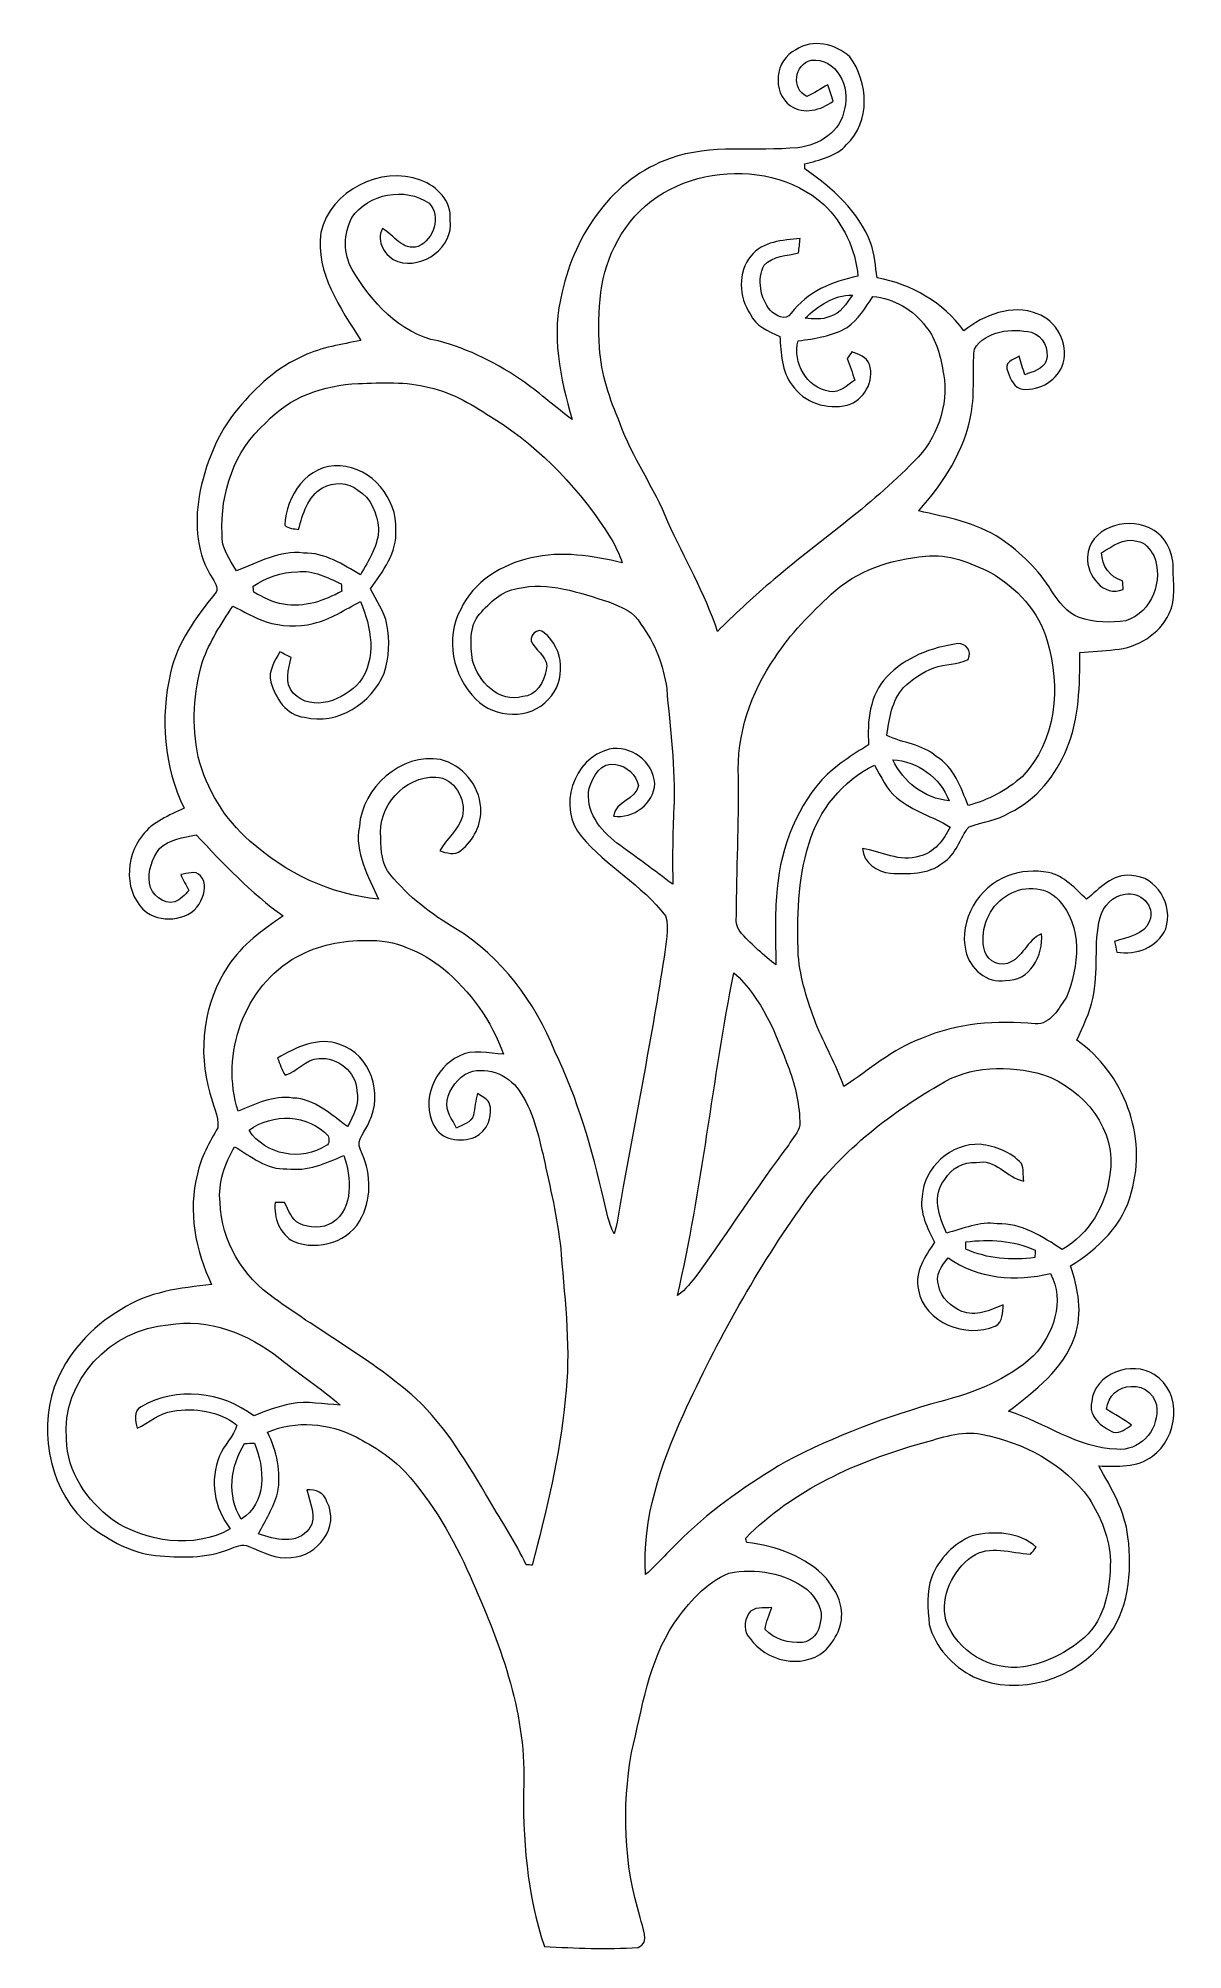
# Model space of a CAD drawing. Header units: centimetres. Extents: x -9.6 to 9.6, y -16.1 to 16.1.
import ezdxf

# ---------------------------------------------------------------- set-up
doc = ezdxf.new("R2010")
doc.units = ezdxf.units.CM
doc.header["$MEASUREMENT"] = 0
doc.layers.add('Layer 1', color=7, linetype='Continuous')

msp = doc.modelspace()

# ---------------------------------------------------------------- linework, layer by layer
at = {"layer": 'Layer 1', "color": 251, "lineweight": 9}
for points, knots in [([(3.1191, 15.92959), (3.39427, 16.12503), (3.79538, 16.03084), (4.02645, 15.80929), (4.02645, 15.80929), (4.33971, 15.39019), (4.37958, 14.71392), (3.97212, 14.33574), (3.97212, 14.33574), (3.79362, 14.13078), (3.51386, 14.07539), (3.2648, 14.00942), (3.2648, 14.00942), (3.26551, 13.98861), (3.26656, 13.94769), (3.26727, 13.92723), (3.26727, 13.92723), (3.72906, 13.60514), (4.17497, 13.21109), (4.38134, 12.67169), (4.38134, 12.67169), (4.44131, 12.48436), (4.45507, 12.28575), (4.48577, 12.09243), (4.48577, 12.09243), (5.06362, 11.98236), (5.59843, 11.67862), (5.9445, 11.1999), (5.9445, 11.1999), (6.28387, 11.46907), (6.75518, 11.65393), (7.18134, 11.486), (7.18134, 11.486), (7.50907, 11.36712), (7.7038, 10.99141), (7.61914, 10.65627), (7.61914, 10.65627), (7.53376, 10.37264), (7.22508, 10.18778), (6.93404, 10.21565), (6.93404, 10.21565), (6.79646, 10.23752), (6.72485, 10.37934), (6.69027, 10.49999), (6.69027, 10.49999), (6.59785, 10.67073), (6.77811, 10.70848), (6.87372, 10.77092), (6.87372, 10.77092), (6.90476, 10.66721), (6.93722, 10.56349), (6.97214, 10.46083), (6.97214, 10.46083), (7.10126, 10.50704), (7.278, 10.54691), (7.33233, 10.69402), (7.33233, 10.69402), (7.38736, 10.88946), (7.28118, 11.11559), (7.08291, 11.17415), (7.08291, 11.17415), (6.75836, 11.24753), (6.30963, 11.20696), (6.1223, 10.8891), (6.1223, 10.8891), (6.08138, 10.53174), (6.13676, 10.1652), (6.06621, 9.8089), (6.06621, 9.8089), (5.96531, 9.18095), (5.59596, 8.63626), (5.18462, 8.16742), (5.18462, 8.16742), (5.65946, 8.05806), (6.15546, 7.97551), (6.56821, 7.69717), (6.56821, 7.69717), (6.90476, 7.46504), (7.20568, 7.17224), (7.42088, 6.82193), (7.42088, 6.82193), (7.544, 6.64519), (7.67452, 6.44869), (7.88654, 6.37073), (7.88654, 6.37073), (8.13807, 6.28853), (8.41218, 6.27618), (8.67288, 6.31781), (8.67288, 6.31781), (9.11491, 6.46315), (9.31071, 6.99973), (9.14173, 7.41424), (9.14173, 7.41424), (9.08105, 7.52396), (8.99109, 7.64566), (8.85668, 7.65872), (8.85668, 7.65872), (8.63126, 7.72257), (8.44252, 7.5677), (8.26331, 7.46328), (8.26331, 7.46328), (8.26754, 7.23856), (8.40266, 7.04841), (8.6175, 6.98809), (8.6175, 6.98809), (8.62067, 6.94081), (8.6242, 6.89354), (8.62773, 6.84627), (8.62773, 6.84627), (8.29753, 6.70339), (8.01284, 7.08263), (8.02624, 7.38778), (8.02624, 7.38778), (8.04917, 7.87603), (8.66124, 8.06582), (9.05177, 7.88908), (9.05177, 7.88908), (9.3167, 7.77937), (9.47051, 7.49256), (9.4691, 7.21386), (9.4691, 7.21386), (9.46487, 6.9581), (9.52766, 6.67517), (9.3989, 6.43846), (9.3989, 6.43846), (9.23839, 6.08921), (8.86585, 5.86414), (8.48873, 5.83133), (8.48873, 5.83133), (8.29224, 5.80593), (8.09398, 5.79817), (7.89748, 5.783), (7.89748, 5.783), (7.89642, 5.23972), (7.89254, 4.68021), (7.68123, 4.16939), (7.68123, 4.16939), (7.4932, 3.71713), (7.16723, 3.30297), (6.71885, 3.08742), (6.71885, 3.08742), (6.5093, 2.95831), (6.25953, 2.93361), (6.0334, 2.84859), (6.0334, 2.84859), (5.86477, 2.66233), (5.82456, 2.37269), (5.58925, 2.24181), (5.58925, 2.24181), (5.34478, 2.03967), (5.00576, 2.05519), (4.70907, 2.06648), (4.70907, 2.06648), (4.48083, 2.08977), (4.25575, 2.24181), (4.2367, 2.48558), (4.2367, 2.48558), (4.55632, 2.4362), (4.86641, 2.2464), (5.19555, 2.35259), (5.19555, 2.35259), (5.44708, 2.40903), (5.60795, 2.62599), (5.71484, 2.84471), (5.71484, 2.84471), (5.42415, 3.02392), (5.08196, 3.11), (4.81949, 3.33754), (4.81949, 3.33754), (4.64205, 3.48042), (4.55103, 3.69632), (4.43955, 3.88858), (4.43955, 3.88858), (3.90791, 3.62223), (3.49693, 3.1294), (3.33606, 2.55649), (3.33606, 2.55649), (3.13851, 1.95571), (3.14098, 1.31224), (3.15862, 0.68677), (3.15862, 0.68677), (3.19248, 0.2899), (3.31631, -0.09181), (3.4546, -0.46293), (3.4546, -0.46293), (3.59994, -0.82136), (3.79573, -1.15791), (3.92485, -1.52338), (3.92485, -1.52338), (4.35559, -1.24857), (4.74047, -0.88803), (5.23083, -0.71587), (5.23083, -0.71587), (5.83232, -0.44953), (6.49836, -0.41178), (7.14606, -0.46717), (7.14606, -0.46717), (7.40853, -0.48833), (7.54752, -0.1987), (7.6717, -0.01808), (7.6717, -0.01808), (7.88478, 0.49133), (7.95216, 1.1789), (7.54223, 1.61634), (7.54223, 1.61634), (7.31434, 1.86752), (6.91076, 1.86505), (6.64723, 1.67631), (6.64723, 1.67631), (6.36607, 1.4964), (6.22531, 1.13974), (6.27858, 0.81483), (6.27858, 0.81483), (6.30892, 0.63244), (6.48743, 0.49027), (6.6804, 0.54954), (6.6804, 0.54954), (6.93369, 0.63138), (7.00671, 0.9443), (7.25048, 1.04837), (7.25048, 1.04837), (7.29317, 0.68995), (7.04975, 0.24015), (6.64794, 0.26344), (6.64794, 0.26344), (6.3322, 0.20276), (6.04504, 0.46381), (5.97625, 0.75768), (5.97625, 0.75768), (5.85736, 1.27661), (6.19356, 1.84282), (6.68745, 2.02274), (6.68745, 2.02274), (6.903, 2.1067), (7.14148, 2.12011), (7.36902, 2.0813), (7.36902, 2.0813), (7.63501, 2.01956), (7.82057, 1.81072), (8.01001, 1.6301), (8.01001, 1.6301), (8.23297, 1.80684), (8.44675, 2.07107), (8.76531, 2.02733), (8.76531, 2.02733), (9.19711, 2.02203), (9.4751, 1.52532), (9.34351, 1.13303), (9.34351, 1.13303), (9.20381, 0.81306), (8.84575, 0.68783), (8.52119, 0.74004), (8.52119, 0.74004), (8.50778, 0.79966), (8.49438, 0.85893), (8.48168, 0.91819), (8.48168, 0.91819), (8.68911, 0.99228), (8.99109, 1.02191), (9.06905, 1.26674), (9.06905, 1.26674), (9.17736, 1.5165), (8.89972, 1.77333), (8.65913, 1.71335), (8.65913, 1.71335), (8.45205, 1.69642), (8.28906, 1.51298), (8.23756, 1.32001), (8.23756, 1.32001), (8.12431, 0.87551), (8.22133, 0.40772), (8.1155, -0.03889), (8.1155, -0.03889), (8.06681, -0.28725), (7.94616, -0.51232), (7.8488, -0.74339), (7.8488, -0.74339), (8.63866, -1.30149), (9.04401, -2.36441), (8.76425, -3.29891), (8.76425, -3.29891), (8.63761, -3.84325), (8.20404, -4.25847), (7.74155, -4.53999), (7.74155, -4.53999), (7.86432, -4.92204), (7.95251, -5.34114), (7.81175, -5.73061), (7.81175, -5.73061), (7.62866, -6.28518), (7.1376, -6.64431), (6.69733, -6.98967), (6.69733, -6.98967), (7.31116, -7.18194), (7.85726, -7.61056), (8.51872, -7.62891), (8.51872, -7.62891), (8.88667, -7.66948), (9.21193, -7.32905), (9.19076, -6.96604), (9.19076, -6.96604), (9.2084, -6.74732), (8.98262, -6.54059), (8.76355, -6.57622), (8.76355, -6.57622), (8.54624, -6.56317), (8.36914, -6.74238), (8.34586, -6.95299), (8.34586, -6.95299), (8.48556, -7.04435), (8.63126, -7.1262), (8.76778, -7.22286), (8.76778, -7.22286), (8.67535, -7.28389), (8.58257, -7.36291), (8.46051, -7.34351), (8.46051, -7.34351), (8.26331, -7.24932), (8.034, -7.08492), (8.0975, -6.82775), (8.0975, -6.82775), (8.14654, -6.35291), (8.76919, -6.12819), (9.1509, -6.37231), (9.1509, -6.37231), (9.62997, -6.66759), (9.55624, -7.44335), (9.11844, -7.74462), (9.11844, -7.74462), (8.86621, -7.94852), (8.5219, -7.91289), (8.2178, -7.91219), (8.2178, -7.91219), (8.43053, -8.28543), (8.65807, -8.66995), (8.70781, -9.10564), (8.70781, -9.10564), (8.77978, -9.69477), (8.72474, -10.36188), (8.32893, -10.83601), (8.32893, -10.83601), (7.83645, -11.49817), (6.87195, -11.81038), (6.10748, -11.45937), (6.10748, -11.45937), (5.75506, -11.28474), (5.46014, -10.96619), (5.36348, -10.57919), (5.36348, -10.57919), (5.33702, -10.3139), (5.30774, -10.03485), (5.40475, -9.77979), (5.40475, -9.77979), (5.52822, -9.47252), (5.77799, -9.21041), (6.08702, -9.08694), (6.08702, -9.08694), (6.44862, -9.00015), (6.87689, -9.01885), (7.16476, -9.27955), (7.16476, -9.27955), (7.13125, -9.31907), (7.09808, -9.35928), (7.06528, -9.39915), (7.06528, -9.39915), (6.74248, -9.37657), (6.3756, -9.23369), (6.0842, -9.43689), (6.0842, -9.43689), (5.75506, -9.67255), (5.54375, -10.10329), (5.64393, -10.51004), (5.64393, -10.51004), (5.82561, -11.03709), (6.39923, -11.36976), (6.9471, -11.29251), (6.9471, -11.29251), (7.32915, -11.23853), (7.68511, -11.04768), (7.97544, -10.79897), (7.97544, -10.79897), (8.3314, -10.47441), (8.41042, -9.96465), (8.41077, -9.50745), (8.41077, -9.50745), (8.40548, -9.12927), (8.24849, -8.77261), (8.052, -8.45723), (8.052, -8.45723), (7.62619, -7.87091), (6.94216, -7.50896), (6.23907, -7.37808), (6.23907, -7.37808), (5.89546, -7.31176), (5.56421, -7.43841), (5.23895, -7.52766), (5.23895, -7.52766), (4.15063, -7.83175), (3.07571, -8.308), (2.2735, -9.12645), (2.2735, -9.12645), (2.27808, -9.14479), (2.28761, -9.18219), (2.29255, -9.20053), (2.29255, -9.20053), (2.78679, -9.25839), (3.28632, -9.43548), (3.63381, -9.80555), (3.63381, -9.80555), (3.7407, -9.95336), (3.85606, -10.11282), (3.87758, -10.29979), (3.87758, -10.29979), (3.93226, -10.57566), (3.78444, -10.85012), (3.59041, -11.03604), (3.59041, -11.03604), (3.21823, -11.33837), (2.60546, -11.19937), (2.34511, -10.81449), (2.34511, -10.81449), (2.22763, -10.7083), (2.2481, -10.52345), (2.31936, -10.39998), (2.31936, -10.39998), (2.40402, -10.27015), (2.57759, -10.31072), (2.71129, -10.29556), (2.71129, -10.29556), (2.67531, -10.41832), (2.61216, -10.53474), (2.5984, -10.6635), (2.5984, -10.6635), (2.75116, -10.83777), (3.00304, -10.89492), (3.22635, -10.88364), (3.22635, -10.88364), (3.3918, -10.866), (3.50857, -10.70795), (3.52797, -10.55097), (3.52797, -10.55097), (3.59888, -10.3333), (3.45177, -10.13504), (3.30819, -9.99111), (3.30819, -9.99111), (2.93636, -9.71559), (2.44107, -9.6214), (1.99127, -9.71771), (1.99127, -9.71771), (1.59581, -9.87363), (1.30724, -10.22006), (1.06876, -10.55943), (1.06876, -10.55943), (0.63555, -11.20572), (0.53077, -11.99277), (0.35262, -12.7329), (0.35262, -12.7329), (0.18611, -13.65365), (0.22068, -14.6192), (0.49796, -15.51561), (0.49796, -15.51561), (0.5216, -15.67683), (0.67929, -15.93506), (0.46022, -16.01726), (0.46022, -16.01726), (-0.06472, -16.05677), (-0.59177, -16.02396), (-1.1167, -16.0042), (-1.1167, -16.0042), (-1.41021, -15.11803), (-1.48429, -14.1754), (-1.46454, -13.24725), (-1.46454, -13.24725), (-1.42714, -12.02558), (-1.87799, -10.86741), (-2.36553, -9.76956), (-2.36553, -9.76956), (-2.64634, -9.13668), (-2.99207, -8.52426), (-3.46126, -8.01132), (-3.46126, -8.01132), (-3.69162, -7.75873), (-3.98831, -7.58234), (-4.28711, -7.42359), (-4.28711, -7.42359), (-4.74184, -7.18794), (-5.29994, -7.13572), (-5.77478, -7.3421), (-5.77478, -7.3421), (-5.62238, -7.6603), (-5.5423, -8.01626), (-5.60615, -8.36939), (-5.60615, -8.36939), (-5.67847, -8.6128), (-5.81394, -8.82941), (-5.92929, -9.05342), (-5.92929, -9.05342), (-5.65236, -9.15255), (-5.27383, -9.24675), (-5.07522, -8.96735), (-5.07522, -8.96735), (-4.92635, -8.76344), (-5.07734, -8.52496), (-5.11297, -8.31118), (-5.11297, -8.31118), (-4.96727, -8.30554), (-4.81769, -8.35704), (-4.77712, -8.51755), (-4.77712, -8.51755), (-4.54958, -8.93172), (-4.93764, -9.43689), (-5.37614, -9.45206), (-5.37614, -9.45206), (-5.63084, -9.49193), (-5.86438, -9.35928), (-6.08981, -9.26544), (-6.08981, -9.26544), (-6.19987, -9.2097), (-6.31523, -9.27426), (-6.4193, -9.31166), (-6.4193, -9.31166), (-6.80983, -9.47252), (-7.24727, -9.45453), (-7.65967, -9.4182), (-7.65967, -9.4182), (-8.06607, -9.37763), (-8.43402, -9.16808), (-8.75645, -8.93101), (-8.75645, -8.93101), (-9.42885, -8.37962), (-9.63628, -7.39043), (-9.36535, -6.58257), (-9.36535, -6.58257), (-9.16497, -6.02765), (-8.74411, -5.5701), (-8.23752, -5.27623), (-8.23752, -5.27623), (-7.78914, -4.97778), (-7.24022, -4.91252), (-6.7174, -4.8589), (-6.7174, -4.8589), (-6.9908, -4.28352), (-7.11992, -3.62206), (-6.95588, -2.99552), (-6.95588, -2.99552), (-6.90437, -2.71224), (-6.74915, -2.4653), (-6.61439, -2.21624), (-6.61439, -2.21624), (-6.5911, -2.01198), (-6.70611, -1.83171), (-6.74562, -1.63804), (-6.74562, -1.63804), (-6.95729, -0.9226), (-6.85463, -0.11368), (-6.43659, 0.50862), (-6.43659, 0.50862), (-6.20834, 0.86633), (-5.85486, 1.11328), (-5.5109, 1.34858), (-5.5109, 1.34858), (-6.05947, 1.73664), (-6.5209, 2.22594), (-6.9774, 2.71454), (-6.9774, 2.71454), (-7.19365, 2.66938), (-7.43036, 2.6461), (-7.59617, 2.481), (-7.59617, 2.481), (-7.71999, 2.31449), (-7.79267, 2.10741), (-7.76585, 1.89821), (-7.76585, 1.89821), (-7.73022, 1.70771), (-7.53902, 1.53943), (-7.33617, 1.58353), (-7.33617, 1.58353), (-7.24127, 1.62481), (-7.17284, 1.70559), (-7.10052, 1.7765), (-7.10052, 1.7765), (-7.14849, 1.86575), (-7.19612, 1.95536), (-7.23845, 2.04708), (-7.23845, 2.04708), (-7.12803, 2.05273), (-6.98657, 2.12716), (-6.90472, 2.02239), (-6.90472, 2.02239), (-6.78901, 1.9095), (-6.83699, 1.73205), (-6.89802, 1.60435), (-6.89802, 1.60435), (-7.04936, 1.27767), (-7.52455, 1.21347), (-7.80572, 1.40432), (-7.80572, 1.40432), (-8.19695, 1.70877), (-8.18037, 2.33389), (-7.8858, 2.69866), (-7.8858, 2.69866), (-7.71329, 2.93432), (-7.43354, 3.04262), (-7.17777, 3.16186), (-7.17777, 3.16186), (-7.52773, 3.86142), (-7.58347, 4.6841), (-7.4099, 5.44045), (-7.4099, 5.44045), (-7.29137, 5.94563), (-6.9901, 6.37602), (-6.66413, 6.76866), (-6.66413, 6.76866), (-6.58334, 6.84486), (-6.65884, 6.94787), (-6.69694, 7.02513), (-6.69694, 7.02513), (-6.96752, 7.42659), (-7.00385, 7.94306), (-6.92836, 8.40908), (-6.92836, 8.40908), (-6.8257, 8.94494), (-6.62744, 9.48011), (-6.26373, 9.89533), (-6.26373, 9.89533), (-5.96916, 10.26328), (-5.6058, 10.58924), (-5.16941, 10.77763), (-5.16941, 10.77763), (-4.86567, 10.92121), (-4.53124, 10.97165), (-4.20456, 11.03515), (-4.20456, 11.03515), (-4.55099, 11.58231), (-4.96903, 12.16686), (-4.88049, 12.85372), (-4.88049, 12.85372), (-4.72103, 13.55857), (-3.86625, 13.98755), (-3.19879, 13.73531), (-3.19879, 13.73531), (-2.92433, 13.63477), (-2.67421, 13.38218), (-2.70244, 13.06892), (-2.70244, 13.06892), (-2.63752, 12.60607), (-3.16175, 12.23283), (-3.58332, 12.36371), (-3.58332, 12.36371), (-3.79957, 12.44521), (-3.95797, 12.70309), (-3.8412, 12.92251), (-3.8412, 12.92251), (-3.64612, 12.80574), (-3.5043, 12.53975), (-3.23972, 12.62124), (-3.23972, 12.62124), (-2.97725, 12.73448), (-2.84637, 13.12677), (-3.05733, 13.34726), (-3.05733, 13.34726), (-3.46055, 13.62842), (-4.08039, 13.51165), (-4.35696, 13.10561), (-4.35696, 13.10561), (-4.49455, 12.83891), (-4.50619, 12.49248), (-4.34991, 12.23107), (-4.34991, 12.23107), (-4.02994, 11.69026), (-3.55475, 11.15086), (-2.90669, 11.02775), (-2.90669, 11.02775), (-2.38035, 10.89651), (-1.89457, 10.6411), (-1.45043, 10.33418), (-1.45043, 10.33418), (-1.17561, 10.13628), (-0.92549, 9.90662), (-0.65068, 9.70871), (-0.65068, 9.70871), (-0.84824, 10.40051), (-1.01051, 11.14416), (-0.81437, 11.85571), (-0.81437, 11.85571), (-0.60482, 12.82585), (0.03618, 13.76354), (0.99926, 14.10079), (0.99926, 14.10079), (1.69282, 14.34879), (2.43366, 14.21368), (3.1498, 14.28247), (3.1498, 14.28247), (3.50892, 14.32057), (3.88252, 14.55305), (3.93437, 14.93864), (3.93437, 14.93864), (4.0462, 15.29565), (3.79573, 15.80894), (3.37346, 15.75461), (3.37346, 15.75461), (3.087, 15.69111), (3.03973, 15.26531), (3.29937, 15.14643), (3.29937, 15.14643), (3.42673, 15.19193), (3.53468, 15.27801), (3.6525, 15.34292), (3.6525, 15.34292), (3.68778, 15.25085), (3.71036, 15.15948), (3.74705, 15.0667), (3.74705, 15.0667), (3.54455, 14.91465), (3.24893, 14.83492), (3.02632, 14.98768), (3.02632, 14.98768), (2.7053, 15.21557), (2.76527, 15.76908), (3.1191, 15.92959), (3.1191, 15.92959), (3.1191, 15.92959), (3.1191, 15.92959), (3.1191, 15.92959)], [0, 0, 0, 0, 0.00549451, 0.00549451, 0.00549451, 0.00549451, 0.01098901, 0.01098901, 0.01098901, 0.01098901, 0.01648352, 0.01648352, 0.01648352, 0.01648352, 0.02197802, 0.02197802, 0.02197802, 0.02197802, 0.02747253, 0.02747253, 0.02747253, 0.02747253, 0.03296703, 0.03296703, 0.03296703, 0.03296703, 0.03846154, 0.03846154, 0.03846154, 0.03846154, 0.04395604, 0.04395604, 0.04395604, 0.04395604, 0.04945055, 0.04945055, 0.04945055, 0.04945055, 0.05494505, 0.05494505, 0.05494505, 0.05494505, 0.06043956, 0.06043956, 0.06043956, 0.06043956, 0.06593407, 0.06593407, 0.06593407, 0.06593407, 0.07142857, 0.07142857, 0.07142857, 0.07142857, 0.07692308, 0.07692308, 0.07692308, 0.07692308, 0.08241758, 0.08241758, 0.08241758, 0.08241758, 0.08791209, 0.08791209, 0.08791209, 0.08791209, 0.09340659, 0.09340659, 0.09340659, 0.09340659, 0.0989011, 0.0989011, 0.0989011, 0.0989011, 0.1043956, 0.1043956, 0.1043956, 0.1043956, 0.10989011, 0.10989011, 0.10989011, 0.10989011, 0.11538462, 0.11538462, 0.11538462, 0.11538462, 0.12087912, 0.12087912, 0.12087912, 0.12087912, 0.12637363, 0.12637363, 0.12637363, 0.12637363, 0.13186813, 0.13186813, 0.13186813, 0.13186813, 0.13736264, 0.13736264, 0.13736264, 0.13736264, 0.14285714, 0.14285714, 0.14285714, 0.14285714, 0.14835165, 0.14835165, 0.14835165, 0.14835165, 0.15384615, 0.15384615, 0.15384615, 0.15384615, 0.15934066, 0.15934066, 0.15934066, 0.15934066, 0.16483516, 0.16483516, 0.16483516, 0.16483516, 0.17032967, 0.17032967, 0.17032967, 0.17032967, 0.17582418, 0.17582418, 0.17582418, 0.17582418, 0.18131868, 0.18131868, 0.18131868, 0.18131868, 0.18681319, 0.18681319, 0.18681319, 0.18681319, 0.19230769, 0.19230769, 0.19230769, 0.19230769, 0.1978022, 0.1978022, 0.1978022, 0.1978022, 0.2032967, 0.2032967, 0.2032967, 0.2032967, 0.20879121, 0.20879121, 0.20879121, 0.20879121, 0.21428571, 0.21428571, 0.21428571, 0.21428571, 0.21978022, 0.21978022, 0.21978022, 0.21978022, 0.22527473, 0.22527473, 0.22527473, 0.22527473, 0.23076923, 0.23076923, 0.23076923, 0.23076923, 0.23626374, 0.23626374, 0.23626374, 0.23626374, 0.24175824, 0.24175824, 0.24175824, 0.24175824, 0.24725275, 0.24725275, 0.24725275, 0.24725275, 0.25274725, 0.25274725, 0.25274725, 0.25274725, 0.25824176, 0.25824176, 0.25824176, 0.25824176, 0.26373626, 0.26373626, 0.26373626, 0.26373626, 0.26923077, 0.26923077, 0.26923077, 0.26923077, 0.27472527, 0.27472527, 0.27472527, 0.27472527, 0.28021978, 0.28021978, 0.28021978, 0.28021978, 0.28571429, 0.28571429, 0.28571429, 0.28571429, 0.29120879, 0.29120879, 0.29120879, 0.29120879, 0.2967033, 0.2967033, 0.2967033, 0.2967033, 0.3021978, 0.3021978, 0.3021978, 0.3021978, 0.30769231, 0.30769231, 0.30769231, 0.30769231, 0.31318681, 0.31318681, 0.31318681, 0.31318681, 0.31868132, 0.31868132, 0.31868132, 0.31868132, 0.32417582, 0.32417582, 0.32417582, 0.32417582, 0.32967033, 0.32967033, 0.32967033, 0.32967033, 0.33516484, 0.33516484, 0.33516484, 0.33516484, 0.34065934, 0.34065934, 0.34065934, 0.34065934, 0.34615385, 0.34615385, 0.34615385, 0.34615385, 0.35164835, 0.35164835, 0.35164835, 0.35164835, 0.35714286, 0.35714286, 0.35714286, 0.35714286, 0.36263736, 0.36263736, 0.36263736, 0.36263736, 0.36813187, 0.36813187, 0.36813187, 0.36813187, 0.37362637, 0.37362637, 0.37362637, 0.37362637, 0.37912088, 0.37912088, 0.37912088, 0.37912088, 0.38461538, 0.38461538, 0.38461538, 0.38461538, 0.39010989, 0.39010989, 0.39010989, 0.39010989, 0.3956044, 0.3956044, 0.3956044, 0.3956044, 0.4010989, 0.4010989, 0.4010989, 0.4010989, 0.40659341, 0.40659341, 0.40659341, 0.40659341, 0.41208791, 0.41208791, 0.41208791, 0.41208791, 0.41758242, 0.41758242, 0.41758242, 0.41758242, 0.42307692, 0.42307692, 0.42307692, 0.42307692, 0.42857143, 0.42857143, 0.42857143, 0.42857143, 0.43406593, 0.43406593, 0.43406593, 0.43406593, 0.43956044, 0.43956044, 0.43956044, 0.43956044, 0.44505495, 0.44505495, 0.44505495, 0.44505495, 0.45054945, 0.45054945, 0.45054945, 0.45054945, 0.45604396, 0.45604396, 0.45604396, 0.45604396, 0.46153846, 0.46153846, 0.46153846, 0.46153846, 0.46703297, 0.46703297, 0.46703297, 0.46703297, 0.47252747, 0.47252747, 0.47252747, 0.47252747, 0.47802198, 0.47802198, 0.47802198, 0.47802198, 0.48351648, 0.48351648, 0.48351648, 0.48351648, 0.48901099, 0.48901099, 0.48901099, 0.48901099, 0.49450549, 0.49450549, 0.49450549, 0.49450549, 0.5, 0.5, 0.5, 0.5, 0.50549451, 0.50549451, 0.50549451, 0.50549451, 0.51098901, 0.51098901, 0.51098901, 0.51098901, 0.51648352, 0.51648352, 0.51648352, 0.51648352, 0.52197802, 0.52197802, 0.52197802, 0.52197802, 0.52747253, 0.52747253, 0.52747253, 0.52747253, 0.53296703, 0.53296703, 0.53296703, 0.53296703, 0.53846154, 0.53846154, 0.53846154, 0.53846154, 0.54395604, 0.54395604, 0.54395604, 0.54395604, 0.54945055, 0.54945055, 0.54945055, 0.54945055, 0.55494505, 0.55494505, 0.55494505, 0.55494505, 0.56043956, 0.56043956, 0.56043956, 0.56043956, 0.56593407, 0.56593407, 0.56593407, 0.56593407, 0.57142857, 0.57142857, 0.57142857, 0.57142857, 0.57692308, 0.57692308, 0.57692308, 0.57692308, 0.58241758, 0.58241758, 0.58241758, 0.58241758, 0.58791209, 0.58791209, 0.58791209, 0.58791209, 0.59340659, 0.59340659, 0.59340659, 0.59340659, 0.5989011, 0.5989011, 0.5989011, 0.5989011, 0.6043956, 0.6043956, 0.6043956, 0.6043956, 0.60989011, 0.60989011, 0.60989011, 0.60989011, 0.61538462, 0.61538462, 0.61538462, 0.61538462, 0.62087912, 0.62087912, 0.62087912, 0.62087912, 0.62637363, 0.62637363, 0.62637363, 0.62637363, 0.63186813, 0.63186813, 0.63186813, 0.63186813, 0.63736264, 0.63736264, 0.63736264, 0.63736264, 0.64285714, 0.64285714, 0.64285714, 0.64285714, 0.64835165, 0.64835165, 0.64835165, 0.64835165, 0.65384615, 0.65384615, 0.65384615, 0.65384615, 0.65934066, 0.65934066, 0.65934066, 0.65934066, 0.66483516, 0.66483516, 0.66483516, 0.66483516, 0.67032967, 0.67032967, 0.67032967, 0.67032967, 0.67582418, 0.67582418, 0.67582418, 0.67582418, 0.68131868, 0.68131868, 0.68131868, 0.68131868, 0.68681319, 0.68681319, 0.68681319, 0.68681319, 0.69230769, 0.69230769, 0.69230769, 0.69230769, 0.6978022, 0.6978022, 0.6978022, 0.6978022, 0.7032967, 0.7032967, 0.7032967, 0.7032967, 0.70879121, 0.70879121, 0.70879121, 0.70879121, 0.71428571, 0.71428571, 0.71428571, 0.71428571, 0.71978022, 0.71978022, 0.71978022, 0.71978022, 0.72527473, 0.72527473, 0.72527473, 0.72527473, 0.73076923, 0.73076923, 0.73076923, 0.73076923, 0.73626374, 0.73626374, 0.73626374, 0.73626374, 0.74175824, 0.74175824, 0.74175824, 0.74175824, 0.74725275, 0.74725275, 0.74725275, 0.74725275, 0.75274725, 0.75274725, 0.75274725, 0.75274725, 0.75824176, 0.75824176, 0.75824176, 0.75824176, 0.76373626, 0.76373626, 0.76373626, 0.76373626, 0.76923077, 0.76923077, 0.76923077, 0.76923077, 0.77472527, 0.77472527, 0.77472527, 0.77472527, 0.78021978, 0.78021978, 0.78021978, 0.78021978, 0.78571429, 0.78571429, 0.78571429, 0.78571429, 0.79120879, 0.79120879, 0.79120879, 0.79120879, 0.7967033, 0.7967033, 0.7967033, 0.7967033, 0.8021978, 0.8021978, 0.8021978, 0.8021978, 0.80769231, 0.80769231, 0.80769231, 0.80769231, 0.81318681, 0.81318681, 0.81318681, 0.81318681, 0.81868132, 0.81868132, 0.81868132, 0.81868132, 0.82417582, 0.82417582, 0.82417582, 0.82417582, 0.82967033, 0.82967033, 0.82967033, 0.82967033, 0.83516484, 0.83516484, 0.83516484, 0.83516484, 0.84065934, 0.84065934, 0.84065934, 0.84065934, 0.84615385, 0.84615385, 0.84615385, 0.84615385, 0.85164835, 0.85164835, 0.85164835, 0.85164835, 0.85714286, 0.85714286, 0.85714286, 0.85714286, 0.86263736, 0.86263736, 0.86263736, 0.86263736, 0.86813187, 0.86813187, 0.86813187, 0.86813187, 0.87362637, 0.87362637, 0.87362637, 0.87362637, 0.87912088, 0.87912088, 0.87912088, 0.87912088, 0.88461538, 0.88461538, 0.88461538, 0.88461538, 0.89010989, 0.89010989, 0.89010989, 0.89010989, 0.8956044, 0.8956044, 0.8956044, 0.8956044, 0.9010989, 0.9010989, 0.9010989, 0.9010989, 0.90659341, 0.90659341, 0.90659341, 0.90659341, 0.91208791, 0.91208791, 0.91208791, 0.91208791, 0.91758242, 0.91758242, 0.91758242, 0.91758242, 0.92307692, 0.92307692, 0.92307692, 0.92307692, 0.92857143, 0.92857143, 0.92857143, 0.92857143, 0.93406593, 0.93406593, 0.93406593, 0.93406593, 0.93956044, 0.93956044, 0.93956044, 0.93956044, 0.94505495, 0.94505495, 0.94505495, 0.94505495, 0.95054945, 0.95054945, 0.95054945, 0.95054945, 0.95604396, 0.95604396, 0.95604396, 0.95604396, 0.96153846, 0.96153846, 0.96153846, 0.96153846, 0.96703297, 0.96703297, 0.96703297, 0.96703297, 0.97252747, 0.97252747, 0.97252747, 0.97252747, 0.97802198, 0.97802198, 0.97802198, 0.97802198, 0.98351648, 0.98351648, 0.98351648, 0.98351648, 0.98901099, 0.98901099, 0.98901099, 0.98901099, 1, 1, 1, 1]), ([(0.1219, 12.71755), (-0.19771, 12.18027), (-0.22029, 11.52587), (-0.18854, 10.91874), (-0.18854, 10.91874), (-0.16596, 10.47494), (-0.01533, 10.05302), (0.15542, 9.64733), (0.15542, 9.64733), (0.36003, 9.06242), (0.73609, 8.55865), (0.96257, 7.98363), (0.96257, 7.98363), (1.23774, 7.36697), (1.58628, 6.78418), (1.79725, 6.1393), (1.79725, 6.1393), (2.08229, 6.41835), (2.36875, 6.69669), (2.67672, 6.95104), (2.67672, 6.95104), (3.47788, 7.64602), (4.37146, 8.2341), (5.10771, 9.00209), (5.10771, 9.00209), (5.4933, 9.37463), (5.69262, 9.94189), (5.60301, 10.47353), (5.60301, 10.47353), (5.55292, 10.75223), (5.494, 11.0475), (5.30562, 11.26904), (5.30562, 11.26904), (5.0996, 11.55726), (4.76481, 11.74459), (4.41274, 11.77775), (4.41274, 11.77775), (4.28856, 11.58972), (4.16932, 11.38758), (3.98059, 11.25705), (3.98059, 11.25705), (3.73223, 11.10853), (3.43837, 11.06796), (3.1565, 11.03057), (3.1565, 11.03057), (3.05737, 10.6598), (3.2962, 10.24176), (3.68566, 10.1779), (3.68566, 10.1779), (3.86029, 10.14756), (3.97812, 10.28515), (4.10829, 10.36911), (4.10829, 10.36911), (4.06772, 10.49152), (4.02786, 10.61253), (3.98094, 10.73247), (3.98094, 10.73247), (4.00705, 10.76986), (4.03315, 10.80726), (4.05926, 10.84465), (4.05926, 10.84465), (4.17003, 10.8055), (4.31361, 10.75963), (4.35453, 10.63299), (4.35453, 10.63299), (4.44802, 10.35182), (4.26175, 10.02797), (3.98235, 9.94719), (3.98235, 9.94719), (3.64157, 9.86993), (3.2514, 9.98564), (3.05384, 10.28515), (3.05384, 10.28515), (2.8704, 10.51551), (2.87392, 10.82701), (2.84605, 11.1043), (2.84605, 11.1043), (2.65379, 11.18826), (2.44036, 11.27963), (2.34617, 11.48283), (2.34617, 11.48283), (2.1599, 11.7654), (2.13521, 12.18944), (2.35746, 12.45826), (2.35746, 12.45826), (2.5603, 12.70944), (2.89438, 12.72108), (3.18719, 12.75389), (3.18719, 12.75389), (3.18049, 12.6731), (3.17237, 12.59231), (3.1625, 12.51188), (3.1625, 12.51188), (2.966, 12.45826), (2.72611, 12.46461), (2.58288, 12.30339), (2.58288, 12.30339), (2.46047, 12.06456), (2.51585, 11.74565), (2.68766, 11.54351), (2.68766, 11.54351), (2.77585, 11.45284), (2.94624, 11.35442), (3.03655, 11.49482), (3.03655, 11.49482), (3.31031, 11.85466), (3.73011, 12.03351), (4.16156, 12.11712), (4.16156, 12.11712), (4.12381, 12.57609), (3.91462, 13.00436), (3.589, 13.32644), (3.589, 13.32644), (2.57971, 14.22003), (0.74385, 13.93993), (0.1219, 12.71755), (0.1219, 12.71755), (0.1219, 12.71755), (0.1219, 12.71755), (0.1219, 12.71755)], [0, 0, 0, 0, 0.03225806, 0.03225806, 0.03225806, 0.03225806, 0.06451613, 0.06451613, 0.06451613, 0.06451613, 0.09677419, 0.09677419, 0.09677419, 0.09677419, 0.12903226, 0.12903226, 0.12903226, 0.12903226, 0.16129032, 0.16129032, 0.16129032, 0.16129032, 0.19354839, 0.19354839, 0.19354839, 0.19354839, 0.22580645, 0.22580645, 0.22580645, 0.22580645, 0.25806452, 0.25806452, 0.25806452, 0.25806452, 0.29032258, 0.29032258, 0.29032258, 0.29032258, 0.32258065, 0.32258065, 0.32258065, 0.32258065, 0.35483871, 0.35483871, 0.35483871, 0.35483871, 0.38709677, 0.38709677, 0.38709677, 0.38709677, 0.41935484, 0.41935484, 0.41935484, 0.41935484, 0.4516129, 0.4516129, 0.4516129, 0.4516129, 0.48387097, 0.48387097, 0.48387097, 0.48387097, 0.51612903, 0.51612903, 0.51612903, 0.51612903, 0.5483871, 0.5483871, 0.5483871, 0.5483871, 0.58064516, 0.58064516, 0.58064516, 0.58064516, 0.61290323, 0.61290323, 0.61290323, 0.61290323, 0.64516129, 0.64516129, 0.64516129, 0.64516129, 0.67741935, 0.67741935, 0.67741935, 0.67741935, 0.70967742, 0.70967742, 0.70967742, 0.70967742, 0.74193548, 0.74193548, 0.74193548, 0.74193548, 0.77419355, 0.77419355, 0.77419355, 0.77419355, 0.80645161, 0.80645161, 0.80645161, 0.80645161, 0.83870968, 0.83870968, 0.83870968, 0.83870968, 0.87096774, 0.87096774, 0.87096774, 0.87096774, 0.90322581, 0.90322581, 0.90322581, 0.90322581, 0.93548387, 0.93548387, 0.93548387, 0.93548387, 1, 1, 1, 1]), ([(3.27115, 11.40945), (3.4105, 11.40169), (3.55655, 11.38052), (3.68849, 11.4405), (3.68849, 11.4405), (3.87158, 11.48671), (3.96436, 11.66204), (4.06878, 11.80174), (4.06878, 11.80174), (3.75587, 11.80139), (3.48811, 11.61688), (3.27115, 11.40945), (3.27115, 11.40945), (3.27115, 11.40945), (3.27115, 11.40945), (3.27115, 11.40945)], [0, 0, 0, 0, 0.2, 0.2, 0.2, 0.2, 0.4, 0.4, 0.4, 0.4, 0.6, 0.6, 0.6, 0.6, 1, 1, 1, 1]), ([(-5.80476, 9.64838), (-6.33746, 9.19224), (-6.57276, 8.4634), (-6.54277, 7.77866), (-6.54277, 7.77866), (-6.55935, 7.54195), (-6.41295, 7.35004), (-6.29724, 7.15989), (-6.29724, 7.15989), (-5.93423, 7.30171), (-5.57581, 7.50526), (-5.17047, 7.45834), (-5.17047, 7.45834), (-4.81169, 7.46681), (-4.5083, 7.26431), (-4.21232, 7.0911), (-4.21232, 7.0911), (-4.07756, 7.33593), (-3.90364, 7.58781), (-3.90611, 7.8792), (-3.90611, 7.8792), (-3.93751, 8.12086), (-4.02888, 8.38967), (-4.25395, 8.51667), (-4.25395, 8.51667), (-4.41905, 8.66237), (-4.66705, 8.65108), (-4.85297, 8.55548), (-4.85297, 8.55548), (-5.09991, 8.40731), (-5.18529, 8.11556), (-5.25267, 7.85451), (-5.25267, 7.85451), (-5.33239, 7.86791), (-5.4227, 7.8665), (-5.4855, 7.92506), (-5.4855, 7.92506), (-5.4728, 8.41366), (-5.09709, 8.96858), (-4.55593, 8.92448), (-4.55593, 8.92448), (-4.02112, 8.89944), (-3.59108, 8.37203), (-3.61578, 7.84851), (-3.61578, 7.84851), (-3.59285, 7.46504), (-3.8352, 7.14789), (-4.0444, 6.85368), (-4.0444, 6.85368), (-3.94139, 6.66), (-3.81227, 6.47374), (-3.76641, 6.25607), (-3.76641, 6.25607), (-3.71597, 5.98514), (-3.72972, 5.69939), (-3.81333, 5.43622), (-3.81333, 5.43622), (-4.02465, 4.92786), (-4.5965, 4.55568), (-5.15459, 4.69221), (-5.15459, 4.69221), (-5.45763, 4.72114), (-5.64425, 5.01853), (-5.72221, 5.28523), (-5.72221, 5.28523), (-5.76772, 5.47467), (-5.6573, 5.63977), (-5.56699, 5.79252), (-5.56699, 5.79252), (-5.50349, 5.76218), (-5.43964, 5.73149), (-5.37684, 5.69939), (-5.37684, 5.69939), (-5.42165, 5.50113), (-5.50102, 5.27535), (-5.34404, 5.09967), (-5.34404, 5.09967), (-5.01348, 4.76418), (-4.49384, 4.98819), (-4.22608, 5.28241), (-4.22608, 5.28241), (-3.93292, 5.68069), (-4.02712, 6.21656), (-4.21127, 6.64131), (-4.21127, 6.64131), (-4.47232, 6.51113), (-4.71715, 6.33474), (-5.00713, 6.27371), (-5.00713, 6.27371), (-5.26713, 6.20421), (-5.54477, 6.22503), (-5.80124, 6.29911), (-5.80124, 6.29911), (-5.99809, 6.36332), (-6.17271, 6.47868), (-6.36109, 6.56264), (-6.36109, 6.56264), (-6.55477, 6.26701), (-6.75409, 5.96785), (-6.86839, 5.6306), (-6.86839, 5.6306), (-7.0289, 5.11413), (-7.04972, 4.55674), (-6.94565, 4.02687), (-6.94565, 4.02687), (-6.80242, 3.48183), (-6.49832, 2.97806), (-6.07323, 2.60694), (-6.07323, 2.60694), (-5.4728, 2.07566), (-4.71503, 1.70489), (-3.91105, 1.63186), (-3.91105, 1.63186), (-4.07897, 2.01815), (-4.31886, 2.41609), (-4.23102, 2.85353), (-4.23102, 2.85353), (-4.18163, 3.51111), (-3.5304, 4.09637), (-2.86436, 3.98101), (-2.86436, 3.98101), (-2.50206, 3.88858), (-2.20678, 3.54991), (-2.18844, 3.17209), (-2.18844, 3.17209), (-2.16551, 2.89375), (-2.30874, 2.61999), (-2.52146, 2.44819), (-2.52146, 2.44819), (-2.62835, 2.36493), (-2.76382, 2.40938), (-2.87882, 2.44572), (-2.87882, 2.44572), (-2.76135, 2.64539), (-2.56626, 2.79497), (-2.49641, 3.02251), (-2.49641, 3.02251), (-2.43009, 3.31073), (-2.6287, 3.67586), (-2.94444, 3.68503), (-2.94444, 3.68503), (-3.47396, 3.70514), (-3.9361, 3.18444), (-3.86837, 2.66233), (-3.86837, 2.66233), (-3.87119, 2.44819), (-3.85179, 2.21394), (-3.70856, 2.0425), (-3.70856, 2.0425), (-3.40376, 1.67208), (-3.01782, 1.37433), (-2.60542, 1.13268), (-2.60542, 1.13268), (-1.83425, 0.65714), (-1.27298, -0.10381), (-0.93749, -0.93636), (-0.93749, -0.93636), (-0.55367, -1.72729), (-0.31554, -2.57642), (-0.11516, -3.42944), (-0.11516, -3.42944), (-0.0626, -3.62135), (-0.03896, -3.8242), (0.05735, -4.00129), (0.05735, -4.00129), (0.13778, -3.74306), (0.15789, -3.47107), (0.2108, -3.20719), (0.2108, -3.20719), (0.44752, -1.92202), (0.69552, -0.63862), (0.89907, 0.6522), (0.89907, 0.6522), (0.92165, 0.88115), (0.99538, 1.12492), (0.92271, 1.34823), (0.92271, 1.34823), (0.52972, 1.87175), (-0.07459, 2.18537), (-0.49158, 2.68561), (-0.49158, 2.68561), (-0.90468, 3.15057), (-0.63057, 4.01382), (-0.0245, 4.15387), (-0.0245, 4.15387), (0.33428, 4.23395), (0.71951, 3.94538), (0.74279, 3.58025), (0.74279, 3.58025), (0.72798, 3.2363), (0.38296, 2.97947), (0.04782, 3.02921), (0.04782, 3.02921), (0.0831, 3.28815), (0.42494, 3.30368), (0.4708, 3.54427), (0.4708, 3.54427), (0.42212, 3.72419), (0.27395, 3.87165), (0.08698, 3.89846), (0.08698, 3.89846), (-0.16455, 3.95384), (-0.29931, 3.69702), (-0.3607, 3.49841), (-0.3607, 3.49841), (-0.43725, 3.122), (-0.18007, 2.78686), (0.10532, 2.57625), (0.10532, 2.57625), (0.41894, 2.34553), (0.73433, 2.11623), (1.04548, 1.88128), (1.04548, 1.88128), (1.03983, 2.30884), (1.04018, 2.73606), (1.0617, 3.16292), (1.0617, 3.16292), (1.09522, 3.83849), (0.99609, 4.50841), (0.94282, 5.17975), (0.94282, 5.17975), (0.88778, 5.56851), (0.74315, 5.94492), (0.50961, 6.26101), (0.50961, 6.26101), (0.39989, 6.46668), (0.17447, 6.55488), (-0.03085, 6.63425), (-0.03085, 6.63425), (-0.52615, 6.79229), (-1.04685, 6.98068), (-1.57249, 6.86179), (-1.57249, 6.86179), (-1.83425, 6.8184), (-2.03463, 6.62508), (-2.2029, 6.43317), (-2.2029, 6.43317), (-2.3927, 6.22221), (-2.35707, 5.90859), (-2.32461, 5.64929), (-2.32461, 5.64929), (-2.23007, 5.29228), (-1.88046, 4.92892), (-1.48006, 5.04075), (-1.48006, 5.04075), (-1.25075, 5.05134), (-1.12411, 5.28981), (-1.08671, 5.48984), (-1.08671, 5.48984), (-1.03344, 5.68634), (-1.22465, 5.78229), (-1.30826, 5.9234), (-1.30826, 5.9234), (-1.42432, 6.04617), (-1.2123, 6.23385), (-1.11882, 6.11426), (-1.11882, 6.11426), (-0.77909, 5.84861), (-0.75193, 5.3011), (-1.0465, 4.99595), (-1.0465, 4.99595), (-1.35518, 4.6467), (-1.95349, 4.67175), (-2.27064, 4.99701), (-2.27064, 4.99701), (-2.6541, 5.38048), (-2.79769, 6.02536), (-2.52499, 6.51007), (-2.52499, 6.51007), (-2.31085, 6.97786), (-1.82825, 7.27031), (-1.3393, 7.37473), (-1.3393, 7.37473), (-0.83236, 7.49997), (-0.30602, 7.40789), (0.19458, 7.29394), (0.19458, 7.29394), (0.14801, 7.43576), (0.08239, 7.57052), (0.0069, 7.69893), (0.0069, 7.69893), (-0.49264, 8.50291), (-1.15727, 9.21023), (-1.95949, 9.71753), (-1.95949, 9.71753), (-2.30203, 9.93308), (-2.65058, 10.15991), (-3.05239, 10.24528), (-3.05239, 10.24528), (-3.44362, 10.35041), (-3.85179, 10.32536), (-4.25148, 10.31055), (-4.25148, 10.31055), (-4.8251, 10.28691), (-5.4153, 10.08653), (-5.80476, 9.64838), (-5.80476, 9.64838), (-5.80476, 9.64838), (-5.80476, 9.64838), (-5.80476, 9.64838)], [0, 0, 0, 0, 0.01315789, 0.01315789, 0.01315789, 0.01315789, 0.02631579, 0.02631579, 0.02631579, 0.02631579, 0.03947368, 0.03947368, 0.03947368, 0.03947368, 0.05263158, 0.05263158, 0.05263158, 0.05263158, 0.06578947, 0.06578947, 0.06578947, 0.06578947, 0.07894737, 0.07894737, 0.07894737, 0.07894737, 0.09210526, 0.09210526, 0.09210526, 0.09210526, 0.10526316, 0.10526316, 0.10526316, 0.10526316, 0.11842105, 0.11842105, 0.11842105, 0.11842105, 0.13157895, 0.13157895, 0.13157895, 0.13157895, 0.14473684, 0.14473684, 0.14473684, 0.14473684, 0.15789474, 0.15789474, 0.15789474, 0.15789474, 0.17105263, 0.17105263, 0.17105263, 0.17105263, 0.18421053, 0.18421053, 0.18421053, 0.18421053, 0.19736842, 0.19736842, 0.19736842, 0.19736842, 0.21052632, 0.21052632, 0.21052632, 0.21052632, 0.22368421, 0.22368421, 0.22368421, 0.22368421, 0.23684211, 0.23684211, 0.23684211, 0.23684211, 0.25, 0.25, 0.25, 0.25, 0.26315789, 0.26315789, 0.26315789, 0.26315789, 0.27631579, 0.27631579, 0.27631579, 0.27631579, 0.28947368, 0.28947368, 0.28947368, 0.28947368, 0.30263158, 0.30263158, 0.30263158, 0.30263158, 0.31578947, 0.31578947, 0.31578947, 0.31578947, 0.32894737, 0.32894737, 0.32894737, 0.32894737, 0.34210526, 0.34210526, 0.34210526, 0.34210526, 0.35526316, 0.35526316, 0.35526316, 0.35526316, 0.36842105, 0.36842105, 0.36842105, 0.36842105, 0.38157895, 0.38157895, 0.38157895, 0.38157895, 0.39473684, 0.39473684, 0.39473684, 0.39473684, 0.40789474, 0.40789474, 0.40789474, 0.40789474, 0.42105263, 0.42105263, 0.42105263, 0.42105263, 0.43421053, 0.43421053, 0.43421053, 0.43421053, 0.44736842, 0.44736842, 0.44736842, 0.44736842, 0.46052632, 0.46052632, 0.46052632, 0.46052632, 0.47368421, 0.47368421, 0.47368421, 0.47368421, 0.48684211, 0.48684211, 0.48684211, 0.48684211, 0.5, 0.5, 0.5, 0.5, 0.51315789, 0.51315789, 0.51315789, 0.51315789, 0.52631579, 0.52631579, 0.52631579, 0.52631579, 0.53947368, 0.53947368, 0.53947368, 0.53947368, 0.55263158, 0.55263158, 0.55263158, 0.55263158, 0.56578947, 0.56578947, 0.56578947, 0.56578947, 0.57894737, 0.57894737, 0.57894737, 0.57894737, 0.59210526, 0.59210526, 0.59210526, 0.59210526, 0.60526316, 0.60526316, 0.60526316, 0.60526316, 0.61842105, 0.61842105, 0.61842105, 0.61842105, 0.63157895, 0.63157895, 0.63157895, 0.63157895, 0.64473684, 0.64473684, 0.64473684, 0.64473684, 0.65789474, 0.65789474, 0.65789474, 0.65789474, 0.67105263, 0.67105263, 0.67105263, 0.67105263, 0.68421053, 0.68421053, 0.68421053, 0.68421053, 0.69736842, 0.69736842, 0.69736842, 0.69736842, 0.71052632, 0.71052632, 0.71052632, 0.71052632, 0.72368421, 0.72368421, 0.72368421, 0.72368421, 0.73684211, 0.73684211, 0.73684211, 0.73684211, 0.75, 0.75, 0.75, 0.75, 0.76315789, 0.76315789, 0.76315789, 0.76315789, 0.77631579, 0.77631579, 0.77631579, 0.77631579, 0.78947368, 0.78947368, 0.78947368, 0.78947368, 0.80263158, 0.80263158, 0.80263158, 0.80263158, 0.81578947, 0.81578947, 0.81578947, 0.81578947, 0.82894737, 0.82894737, 0.82894737, 0.82894737, 0.84210526, 0.84210526, 0.84210526, 0.84210526, 0.85526316, 0.85526316, 0.85526316, 0.85526316, 0.86842105, 0.86842105, 0.86842105, 0.86842105, 0.88157895, 0.88157895, 0.88157895, 0.88157895, 0.89473684, 0.89473684, 0.89473684, 0.89473684, 0.90789474, 0.90789474, 0.90789474, 0.90789474, 0.92105263, 0.92105263, 0.92105263, 0.92105263, 0.93421053, 0.93421053, 0.93421053, 0.93421053, 0.94736842, 0.94736842, 0.94736842, 0.94736842, 0.96052632, 0.96052632, 0.96052632, 0.96052632, 0.97368421, 0.97368421, 0.97368421, 0.97368421, 1, 1, 1, 1]), ([(5.29715, 7.40507), (4.72495, 7.35392), (4.13581, 7.1673), (3.71318, 6.76301), (3.71318, 6.76301), (3.36534, 6.43916), (3.02174, 6.10226), (2.76774, 5.69727), (2.76774, 5.69727), (2.35851, 5.11272), (2.11369, 4.3987), (2.15214, 3.68044), (2.15214, 3.68044), (2.16061, 2.90116), (2.11933, 2.12222), (2.11863, 1.34258), (2.11863, 1.34258), (2.0957, 1.23393), (2.1345, 1.12421), (2.20894, 1.04731), (2.20894, 1.04731), (2.38497, 0.85716), (2.579, 0.6836), (2.78185, 0.52238), (2.78185, 0.52238), (2.77373, 0.90726), (2.76174, 1.2932), (2.79173, 1.67702), (2.79173, 1.67702), (2.83124, 2.38857), (3.08277, 3.10048), (3.55443, 3.64093), (3.55443, 3.64093), (3.78268, 3.878), (4.06137, 4.05933), (4.34218, 4.22831), (4.34218, 4.22831), (4.31431, 4.62624), (4.357, 5.06898), (4.64593, 5.37166), (4.64593, 5.37166), (4.95496, 5.70433), (5.40193, 5.86978), (5.8422, 5.93222), (5.8422, 5.93222), (5.97766, 5.94034), (6.09231, 5.81651), (6.01647, 5.66764), (6.01647, 5.66764), (5.83761, 5.57415), (5.62594, 5.59567), (5.43932, 5.52794), (5.43932, 5.52794), (5.25165, 5.44856), (5.07526, 5.33638), (4.93062, 5.19245), (4.93062, 5.19245), (4.72848, 4.9702), (4.69038, 4.66857), (4.6484, 4.38459), (4.6484, 4.38459), (4.9218, 4.25441), (5.24671, 4.24101), (5.48166, 4.03498), (5.48166, 4.03498), (5.77799, 3.8526), (5.89476, 3.51428), (6.01541, 3.20772), (6.01541, 3.20772), (6.35055, 3.29627), (6.66593, 3.46137), (6.92452, 3.69244), (6.92452, 3.69244), (7.50695, 4.28757), (7.5768, 5.21185), (7.34997, 5.97738), (7.34997, 5.97738), (7.21133, 6.4755), (6.83033, 6.87661), (6.39182, 7.13273), (6.39182, 7.13273), (6.05245, 7.29712), (5.68239, 7.44881), (5.29715, 7.40507), (5.29715, 7.40507), (5.29715, 7.40507), (5.29715, 7.40507), (5.29715, 7.40507)], [0, 0, 0, 0, 0.04347826, 0.04347826, 0.04347826, 0.04347826, 0.08695652, 0.08695652, 0.08695652, 0.08695652, 0.13043478, 0.13043478, 0.13043478, 0.13043478, 0.17391304, 0.17391304, 0.17391304, 0.17391304, 0.2173913, 0.2173913, 0.2173913, 0.2173913, 0.26086957, 0.26086957, 0.26086957, 0.26086957, 0.30434783, 0.30434783, 0.30434783, 0.30434783, 0.34782609, 0.34782609, 0.34782609, 0.34782609, 0.39130435, 0.39130435, 0.39130435, 0.39130435, 0.43478261, 0.43478261, 0.43478261, 0.43478261, 0.47826087, 0.47826087, 0.47826087, 0.47826087, 0.52173913, 0.52173913, 0.52173913, 0.52173913, 0.56521739, 0.56521739, 0.56521739, 0.56521739, 0.60869565, 0.60869565, 0.60869565, 0.60869565, 0.65217391, 0.65217391, 0.65217391, 0.65217391, 0.69565217, 0.69565217, 0.69565217, 0.69565217, 0.73913043, 0.73913043, 0.73913043, 0.73913043, 0.7826087, 0.7826087, 0.7826087, 0.7826087, 0.82608696, 0.82608696, 0.82608696, 0.82608696, 0.86956522, 0.86956522, 0.86956522, 0.86956522, 0.91304348, 0.91304348, 0.91304348, 0.91304348, 1, 1, 1, 1]), ([(-6.02031, 6.90271), (-6.01784, 6.87626), (-6.01255, 6.82334), (-6.00973, 6.79723), (-6.00973, 6.79723), (-5.84851, 6.71715), (-5.68835, 6.6219), (-5.50631, 6.59791), (-5.50631, 6.59791), (-5.16412, 6.53653), (-4.82263, 6.65154), (-4.52665, 6.81593), (-4.52665, 6.81593), (-4.52877, 6.84627), (-4.533, 6.9073), (-4.53512, 6.93764), (-4.53512, 6.93764), (-4.76795, 7.04347), (-5.00713, 7.18), (-5.27419, 7.14154), (-5.27419, 7.14154), (-5.54371, 7.14437), (-5.79489, 7.041), (-6.02031, 6.90271), (-6.02031, 6.90271), (-6.02031, 6.90271), (-6.02031, 6.90271), (-6.02031, 6.90271)], [0, 0, 0, 0, 0.125, 0.125, 0.125, 0.125, 0.25, 0.25, 0.25, 0.25, 0.375, 0.375, 0.375, 0.375, 0.5, 0.5, 0.5, 0.5, 0.625, 0.625, 0.625, 0.625, 0.75, 0.75, 0.75, 0.75, 1, 1, 1, 1]), ([(4.74788, 3.97783), (4.92215, 3.60495), (5.28128, 3.32696), (5.6965, 3.28674), (5.6965, 3.28674), (5.54551, 3.67938), (5.16804, 3.95208), (4.74788, 3.97783), (4.74788, 3.97783), (4.74788, 3.97783), (4.74788, 3.97783), (4.74788, 3.97783)], [0, 0, 0, 0, 0.25, 0.25, 0.25, 0.25, 0.5, 0.5, 0.5, 0.5, 1, 1, 1, 1]), ([(-5.283, 0.65996), (-6.172, 0.17101), (-6.57382, -0.98504), (-6.27255, -1.93896), (-6.27255, -1.93896), (-5.97798, -1.81866), (-5.68129, -1.66873), (-5.35003, -1.71706), (-5.35003, -1.71706), (-4.98067, -1.72941), (-4.70939, -1.99505), (-4.42999, -2.19931), (-4.42999, -2.19931), (-4.33015, -2.01374), (-4.22538, -1.81301), (-4.27124, -1.59359), (-4.27124, -1.59359), (-4.285, -1.27503), (-4.60073, -1.02173), (-4.91153, -1.05172), (-4.91153, -1.05172), (-5.14084, -1.06124), (-5.27277, -1.27467), (-5.48021, -1.33147), (-5.48021, -1.33147), (-5.53595, -1.24434), (-5.57017, -1.13886), (-5.60897, -1.04572), (-5.60897, -1.04572), (-5.29994, -0.86827), (-4.91859, -0.6746), (-4.55699, -0.81606), (-4.55699, -0.81606), (-4.04158, -0.9854), (-3.8278, -1.65109), (-4.0638, -2.11781), (-4.0638, -2.11781), (-4.11496, -2.27268), (-4.29417, -2.41344), (-4.21303, -2.58877), (-4.21303, -2.58877), (-4.04299, -2.93837), (-4.01089, -3.36136), (-4.18798, -3.7159), (-4.18798, -3.7159), (-4.37813, -4.1357), (-4.92247, -4.29904), (-5.33451, -4.13359), (-5.33451, -4.13359), (-5.57122, -4.00835), (-5.68023, -3.73459), (-5.64601, -3.47671), (-5.64601, -3.47671), (-5.59345, -3.47636), (-5.54124, -3.47671), (-5.48867, -3.47742), (-5.48867, -3.47742), (-5.42341, -3.60371), (-5.37967, -3.76141), (-5.24102, -3.82843), (-5.24102, -3.82843), (-5.07099, -3.91134), (-4.8512, -3.91592), (-4.68681, -3.81609), (-4.68681, -3.81609), (-4.3171, -3.56244), (-4.37143, -3.05832), (-4.49067, -2.68367), (-4.49067, -2.68367), (-4.7937, -2.81772), (-5.10803, -2.95778), (-5.45057, -2.90733), (-5.45057, -2.90733), (-5.79065, -2.93308), (-6.05347, -2.69566), (-6.3297, -2.53797), (-6.3297, -2.53797), (-6.49197, -2.81984), (-6.61474, -3.14369), (-6.57488, -3.47424), (-6.57488, -3.47424), (-6.56253, -4.123), (-6.18576, -4.72872), (-5.65836, -5.09138), (-5.65836, -5.09138), (-4.87519, -5.66429), (-4.00736, -6.12431), (-3.28134, -6.77377), (-3.28134, -6.77377), (-2.76205, -7.26167), (-2.39905, -7.88573), (-2.03886, -8.49392), (-2.03886, -8.49392), (-1.83002, -8.85128), (-1.5993, -9.19842), (-1.42397, -9.57448), (-1.42397, -9.57448), (-1.39786, -9.57589), (-1.34565, -9.57906), (-1.31919, -9.58047), (-1.31919, -9.58047), (-1.08319, -8.66184), (-0.85317, -7.7365), (-0.76498, -6.79), (-0.76498, -6.79), (-0.6655, -5.98002), (-0.76851, -5.16511), (-0.83307, -4.35725), (-0.83307, -4.35725), (-0.8754, -3.8309), (-0.99958, -3.31655), (-1.11035, -2.80185), (-1.11035, -2.80185), (-1.20278, -2.40427), (-1.28392, -1.99434), (-1.50581, -1.64439), (-1.50581, -1.64439), (-1.6755, -1.34911), (-2.05403, -1.17166), (-2.38458, -1.28561), (-2.38458, -1.28561), (-2.5712, -1.3738), (-2.71725, -1.55584), (-2.75288, -1.7608), (-2.75288, -1.7608), (-2.78957, -1.9379), (-2.66257, -2.07689), (-2.59343, -2.2247), (-2.59343, -2.2247), (-2.50276, -2.16438), (-2.33872, -2.13439), (-2.31085, -2.00492), (-2.31085, -2.00492), (-2.28369, -1.88392), (-2.27804, -1.75904), (-2.24312, -1.63945), (-2.24312, -1.63945), (-2.17327, -1.68531), (-2.09354, -1.72517), (-2.04415, -1.79608), (-2.04415, -1.79608), (-1.96901, -2.0081), (-2.07802, -2.27974), (-2.28545, -2.37428), (-2.28545, -2.37428), (-2.52957, -2.47024), (-2.85836, -2.43073), (-2.98007, -2.16861), (-2.98007, -2.16861), (-3.19738, -1.75727), (-2.96243, -1.20271), (-2.55215, -1.01362), (-2.55215, -1.01362), (-2.32355, -0.88521), (-2.05403, -0.96529), (-1.80603, -0.97975), (-1.80603, -0.97975), (-2.00111, -0.42025), (-2.36659, 0.08034), (-2.81956, 0.46064), (-2.81956, 0.46064), (-3.18433, 0.74568), (-3.638, 0.96017), (-4.11108, 0.93442), (-4.11108, 0.93442), (-4.51607, 0.94112), (-4.92846, 0.85893), (-5.283, 0.65996), (-5.283, 0.65996), (-5.283, 0.65996), (-5.283, 0.65996), (-5.283, 0.65996)], [0, 0, 0, 0, 0.02272727, 0.02272727, 0.02272727, 0.02272727, 0.04545455, 0.04545455, 0.04545455, 0.04545455, 0.06818182, 0.06818182, 0.06818182, 0.06818182, 0.09090909, 0.09090909, 0.09090909, 0.09090909, 0.11363636, 0.11363636, 0.11363636, 0.11363636, 0.13636364, 0.13636364, 0.13636364, 0.13636364, 0.15909091, 0.15909091, 0.15909091, 0.15909091, 0.18181818, 0.18181818, 0.18181818, 0.18181818, 0.20454545, 0.20454545, 0.20454545, 0.20454545, 0.22727273, 0.22727273, 0.22727273, 0.22727273, 0.25, 0.25, 0.25, 0.25, 0.27272727, 0.27272727, 0.27272727, 0.27272727, 0.29545455, 0.29545455, 0.29545455, 0.29545455, 0.31818182, 0.31818182, 0.31818182, 0.31818182, 0.34090909, 0.34090909, 0.34090909, 0.34090909, 0.36363636, 0.36363636, 0.36363636, 0.36363636, 0.38636364, 0.38636364, 0.38636364, 0.38636364, 0.40909091, 0.40909091, 0.40909091, 0.40909091, 0.43181818, 0.43181818, 0.43181818, 0.43181818, 0.45454545, 0.45454545, 0.45454545, 0.45454545, 0.47727273, 0.47727273, 0.47727273, 0.47727273, 0.5, 0.5, 0.5, 0.5, 0.52272727, 0.52272727, 0.52272727, 0.52272727, 0.54545455, 0.54545455, 0.54545455, 0.54545455, 0.56818182, 0.56818182, 0.56818182, 0.56818182, 0.59090909, 0.59090909, 0.59090909, 0.59090909, 0.61363636, 0.61363636, 0.61363636, 0.61363636, 0.63636364, 0.63636364, 0.63636364, 0.63636364, 0.65909091, 0.65909091, 0.65909091, 0.65909091, 0.68181818, 0.68181818, 0.68181818, 0.68181818, 0.70454545, 0.70454545, 0.70454545, 0.70454545, 0.72727273, 0.72727273, 0.72727273, 0.72727273, 0.75, 0.75, 0.75, 0.75, 0.77272727, 0.77272727, 0.77272727, 0.77272727, 0.79545455, 0.79545455, 0.79545455, 0.79545455, 0.81818182, 0.81818182, 0.81818182, 0.81818182, 0.84090909, 0.84090909, 0.84090909, 0.84090909, 0.86363636, 0.86363636, 0.86363636, 0.86363636, 0.88636364, 0.88636364, 0.88636364, 0.88636364, 0.90909091, 0.90909091, 0.90909091, 0.90909091, 0.93181818, 0.93181818, 0.93181818, 0.93181818, 0.95454545, 0.95454545, 0.95454545, 0.95454545, 1, 1, 1, 1]), ([(2.07382, 0.3922), (1.71258, -1.41014), (1.54254, -3.24741), (1.12485, -5.03987), (1.12485, -5.03987), (1.2649, -4.94709), (1.36474, -4.80951), (1.46528, -4.67757), (1.46528, -4.67757), (1.98281, -3.95755), (2.4647, -3.21248), (2.9981, -2.50375), (2.9981, -2.50375), (3.05702, -2.39263), (3.16814, -2.29949), (3.18543, -2.16967), (3.18543, -2.16967), (3.17978, -1.84864), (3.11628, -1.52832), (3.00233, -1.22811), (3.00233, -1.22811), (2.78573, -0.6425), (2.54866, -0.03819), (2.07382, 0.3922), (2.07382, 0.3922), (2.07382, 0.3922), (2.07382, 0.3922), (2.07382, 0.3922)], [0, 0, 0, 0, 0.125, 0.125, 0.125, 0.125, 0.25, 0.25, 0.25, 0.25, 0.375, 0.375, 0.375, 0.375, 0.5, 0.5, 0.5, 0.5, 0.625, 0.625, 0.625, 0.625, 0.75, 0.75, 0.75, 0.75, 1, 1, 1, 1]), ([(5.52152, -1.50151), (4.65439, -2.00704), (3.84089, -2.64557), (3.26304, -3.47601), (3.26304, -3.47601), (2.464, -4.59149), (1.79478, -5.79658), (1.22363, -7.04294), (1.22363, -7.04294), (0.84792, -7.89067), (0.52337, -8.79872), (0.58828, -9.74099), (0.58828, -9.74099), (0.80841, -9.54484), (1.00067, -9.32083), (1.21375, -9.11763), (1.21375, -9.11763), (1.7281, -8.61704), (2.32535, -8.20958), (2.93989, -7.84269), (2.93989, -7.84269), (3.76998, -7.40701), (4.65157, -7.0754), (5.55503, -6.82599), (5.55503, -6.82599), (6.11771, -6.67923), (6.68286, -6.4598), (7.11608, -6.0594), (7.11608, -6.0594), (7.44839, -5.70168), (7.65336, -5.12983), (7.40288, -4.67263), (7.40288, -4.67263), (6.82574, -4.81127), (6.17169, -4.76188), (5.68062, -4.40593), (5.68062, -4.40593), (5.56985, -4.53716), (5.4559, -4.70544), (5.52258, -4.88677), (5.52258, -4.88677), (5.5575, -5.09102), (5.7346, -5.22437), (5.90993, -5.30904), (5.90993, -5.30904), (6.14241, -5.40359), (6.39147, -5.28787), (6.60702, -5.19756), (6.60702, -5.19756), (6.5982, -5.3235), (6.60596, -5.49213), (6.47402, -5.5581), (6.47402, -5.5581), (5.98013, -5.76765), (5.28269, -5.50377), (5.17933, -4.94497), (5.17933, -4.94497), (5.11018, -4.64123), (5.29786, -4.38335), (5.45132, -4.14346), (5.45132, -4.14346), (5.3282, -3.90746), (5.19767, -3.64781), (5.24283, -3.37406), (5.24283, -3.37406), (5.26646, -2.88334), (5.73425, -2.47271), (6.22037, -2.49634), (6.22037, -2.49634), (6.47825, -2.52668), (6.73649, -2.62405), (6.91464, -2.82019), (6.91464, -2.82019), (6.9538, -2.91227), (6.94039, -3.01704), (6.95203, -3.11617), (6.95203, -3.11617), (6.6617, -3.06044), (6.47614, -2.72671), (6.15581, -2.80432), (6.15581, -2.80432), (5.94062, -2.78986), (5.73178, -2.90027), (5.62665, -3.08831), (5.62665, -3.08831), (5.39628, -3.34689), (5.53351, -3.71625), (5.65028, -3.99142), (5.65028, -3.99142), (5.93145, -3.92051), (6.20979, -3.79245), (6.50683, -3.83267), (6.50683, -3.83267), (6.91993, -3.82102), (7.26848, -4.05527), (7.60256, -4.26552), (7.60256, -4.26552), (8.05129, -4.00623), (8.34092, -3.52257), (8.40089, -3.0114), (8.40089, -3.0114), (8.54059, -2.26316), (7.9578, -1.56148), (7.28365, -1.32406), (7.28365, -1.32406), (6.70403, -1.15896), (6.04116, -1.16672), (5.52152, -1.50151), (5.52152, -1.50151), (5.52152, -1.50151), (5.52152, -1.50151), (5.52152, -1.50151)], [0, 0, 0, 0, 0.03448276, 0.03448276, 0.03448276, 0.03448276, 0.06896552, 0.06896552, 0.06896552, 0.06896552, 0.10344828, 0.10344828, 0.10344828, 0.10344828, 0.13793103, 0.13793103, 0.13793103, 0.13793103, 0.17241379, 0.17241379, 0.17241379, 0.17241379, 0.20689655, 0.20689655, 0.20689655, 0.20689655, 0.24137931, 0.24137931, 0.24137931, 0.24137931, 0.27586207, 0.27586207, 0.27586207, 0.27586207, 0.31034483, 0.31034483, 0.31034483, 0.31034483, 0.34482759, 0.34482759, 0.34482759, 0.34482759, 0.37931034, 0.37931034, 0.37931034, 0.37931034, 0.4137931, 0.4137931, 0.4137931, 0.4137931, 0.44827586, 0.44827586, 0.44827586, 0.44827586, 0.48275862, 0.48275862, 0.48275862, 0.48275862, 0.51724138, 0.51724138, 0.51724138, 0.51724138, 0.55172414, 0.55172414, 0.55172414, 0.55172414, 0.5862069, 0.5862069, 0.5862069, 0.5862069, 0.62068966, 0.62068966, 0.62068966, 0.62068966, 0.65517241, 0.65517241, 0.65517241, 0.65517241, 0.68965517, 0.68965517, 0.68965517, 0.68965517, 0.72413793, 0.72413793, 0.72413793, 0.72413793, 0.75862069, 0.75862069, 0.75862069, 0.75862069, 0.79310345, 0.79310345, 0.79310345, 0.79310345, 0.82758621, 0.82758621, 0.82758621, 0.82758621, 0.86206897, 0.86206897, 0.86206897, 0.86206897, 0.89655172, 0.89655172, 0.89655172, 0.89655172, 0.93103448, 0.93103448, 0.93103448, 0.93103448, 1, 1, 1, 1]), ([(-6.08734, -2.25998), (-5.81923, -2.67732), (-5.19481, -2.79232), (-4.78947, -2.51575), (-4.78947, -2.51575), (-4.72385, -2.48858), (-4.74431, -2.41027), (-4.75349, -2.35559), (-4.75349, -2.35559), (-5.08792, -1.98623), (-5.69752, -1.96612), (-6.08734, -2.25998), (-6.08734, -2.25998), (-6.08734, -2.25998), (-6.08734, -2.25998), (-6.08734, -2.25998)], [0, 0, 0, 0, 0.2, 0.2, 0.2, 0.2, 0.4, 0.4, 0.4, 0.4, 0.6, 0.6, 0.6, 0.6, 1, 1, 1, 1]), ([(5.97978, -4.13782), (5.97872, -4.16851), (5.97696, -4.22989), (5.97625, -4.26059), (5.97625, -4.26059), (6.34102, -4.42569), (6.74636, -4.45567), (7.14148, -4.40381), (7.14148, -4.40381), (7.14218, -4.37206), (7.14395, -4.30892), (7.14465, -4.27717), (7.14465, -4.27717), (6.77988, -4.11242), (6.37313, -4.09231), (5.97978, -4.13782), (5.97978, -4.13782), (5.97978, -4.13782), (5.97978, -4.13782), (5.97978, -4.13782)], [0, 0, 0, 0, 0.16666667, 0.16666667, 0.16666667, 0.16666667, 0.33333333, 0.33333333, 0.33333333, 0.33333333, 0.5, 0.5, 0.5, 0.5, 0.66666667, 0.66666667, 0.66666667, 0.66666667, 1, 1, 1, 1]), ([(-7.44694, -5.53799), (-8.4005, -5.59232), (-9.26199, -6.48732), (-9.15827, -7.46275), (-9.15827, -7.46275), (-9.15933, -8.0092), (-8.81008, -8.49357), (-8.39274, -8.81565), (-8.39274, -8.81565), (-7.82089, -9.19559), (-7.01761, -9.3166), (-6.40307, -8.97158), (-6.40307, -8.97158), (-6.67295, -8.62692), (-6.75585, -8.14996), (-6.5837, -7.7425), (-6.5837, -7.7425), (-6.51385, -7.55482), (-6.34204, -7.41971), (-6.29477, -7.22392), (-6.29477, -7.22392), (-6.59146, -6.9872), (-7.00456, -6.92864), (-7.37145, -6.98826), (-7.37145, -6.98826), (-7.60111, -7.01472), (-7.76938, -7.1837), (-7.97152, -7.27754), (-7.97152, -7.27754), (-8.00327, -7.15654), (-8.04102, -6.98544), (-7.90309, -6.91418), (-7.90309, -6.91418), (-7.31889, -6.56881), (-6.53784, -6.65912), (-6.00937, -7.0694), (-6.00937, -7.0694), (-5.80441, -6.98791), (-5.59839, -6.90501), (-5.38037, -6.86444), (-5.38037, -6.86444), (-5.10591, -6.8147), (-4.83074, -6.8729), (-4.55628, -6.88596), (-4.55628, -6.88596), (-4.87731, -6.60162), (-5.23891, -6.36984), (-5.57193, -6.10067), (-5.57193, -6.10067), (-6.09757, -5.69039), (-6.76714, -5.40888), (-7.44694, -5.53799), (-7.44694, -5.53799), (-7.44694, -5.53799), (-7.44694, -5.53799), (-7.44694, -5.53799)], [0, 0, 0, 0, 0.06666667, 0.06666667, 0.06666667, 0.06666667, 0.13333333, 0.13333333, 0.13333333, 0.13333333, 0.2, 0.2, 0.2, 0.2, 0.26666667, 0.26666667, 0.26666667, 0.26666667, 0.33333333, 0.33333333, 0.33333333, 0.33333333, 0.4, 0.4, 0.4, 0.4, 0.46666667, 0.46666667, 0.46666667, 0.46666667, 0.53333333, 0.53333333, 0.53333333, 0.53333333, 0.6, 0.6, 0.6, 0.6, 0.66666667, 0.66666667, 0.66666667, 0.66666667, 0.73333333, 0.73333333, 0.73333333, 0.73333333, 0.8, 0.8, 0.8, 0.8, 0.86666667, 0.86666667, 0.86666667, 0.86666667, 1, 1, 1, 1]), ([(-6.16283, -7.53366), (-6.39955, -7.90513), (-6.46552, -8.42372), (-6.21892, -8.80507), (-6.21892, -8.80507), (-5.78607, -8.54895), (-5.82029, -7.93618), (-5.99844, -7.52625), (-5.99844, -7.52625), (-6.05312, -7.52837), (-6.10815, -7.53084), (-6.16283, -7.53366)], [0, 0, 0, 0, 0.25, 0.25, 0.25, 0.25, 0.5, 0.5, 0.5, 0.5, 1, 1, 1, 1])]:
    msp.add_open_spline(points, degree=3, knots=knots, dxfattribs=at)

doc.saveas('drawing.dxf')
